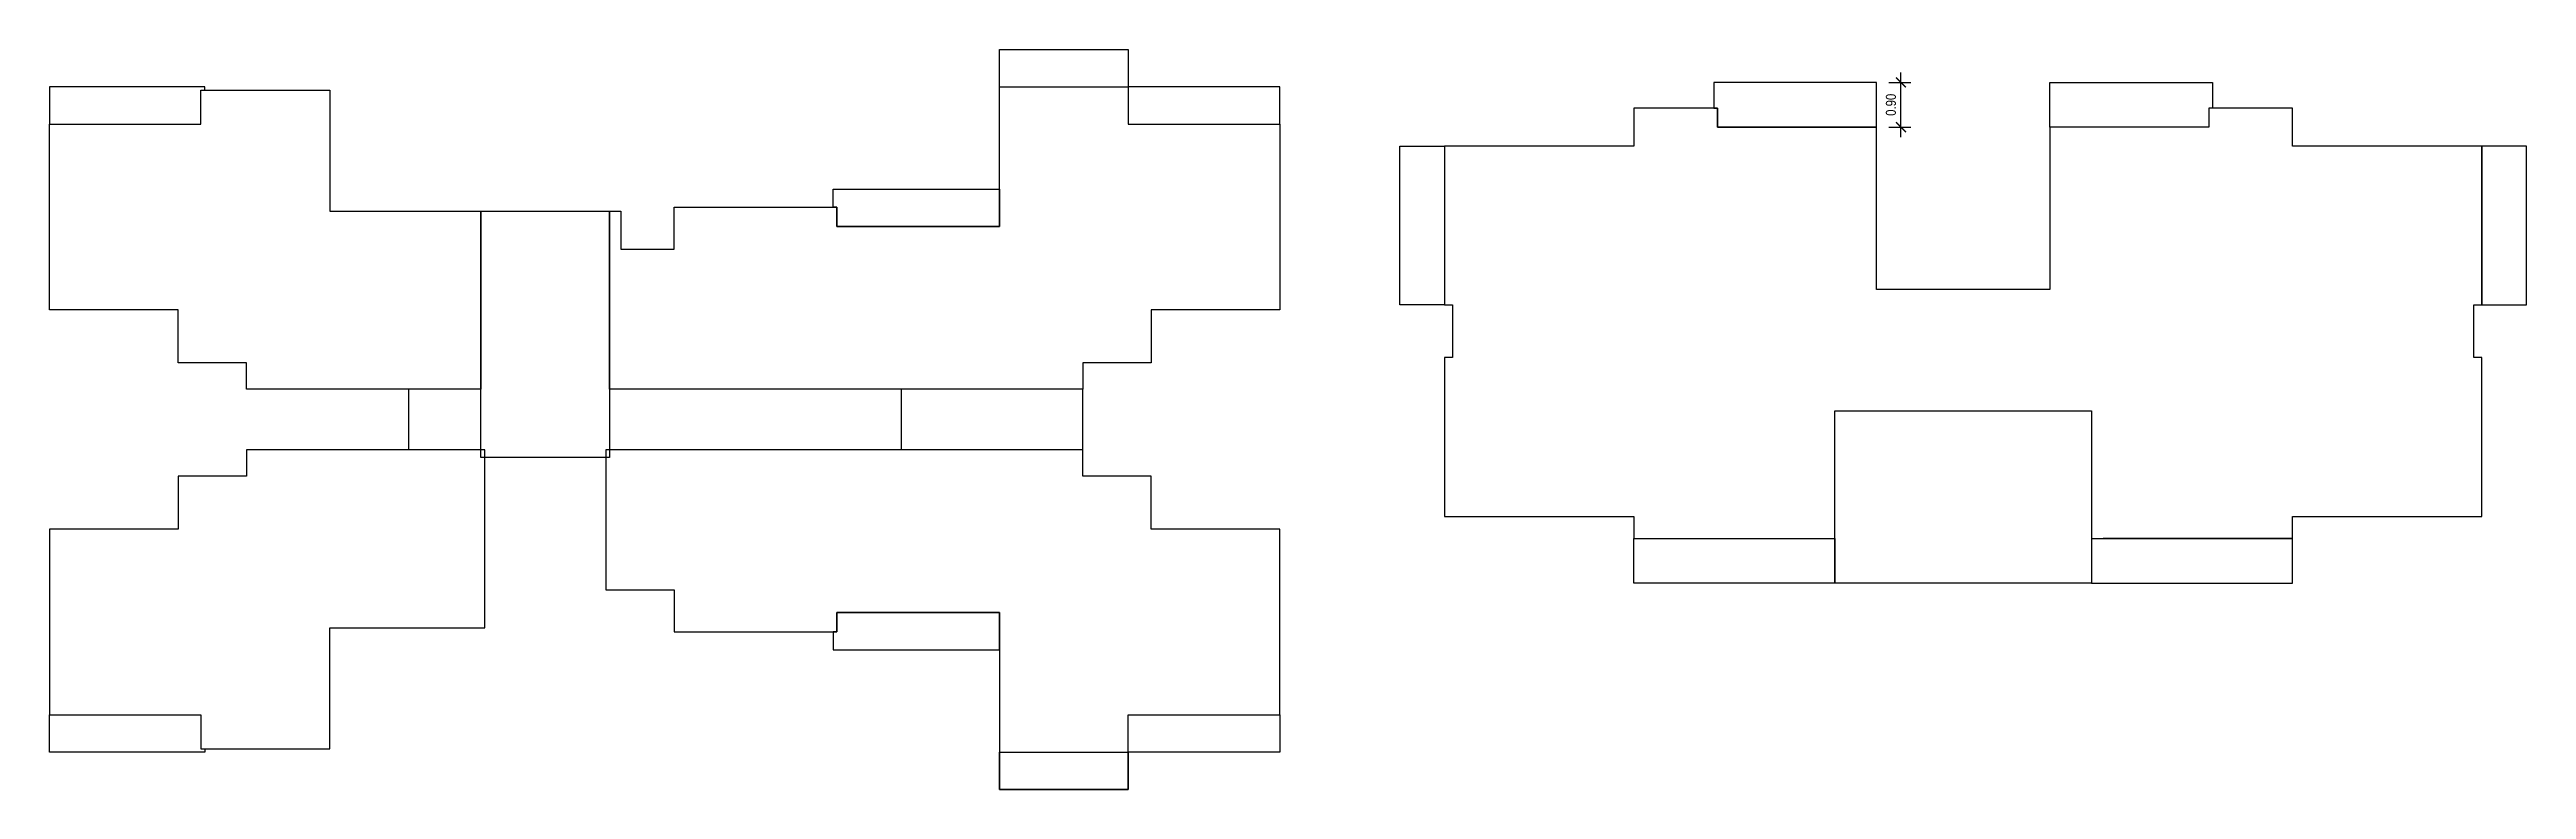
# Model space of a CAD drawing. Header units: metres. Extents: x -1441 to -394, y -133 to 518.
# Drawn here: x -1050.78 to -1000.93, y -74.23 to -59.33 of the extents above; entities that cross this region are included whole.
import ezdxf

# ---------------------------------------------------------------- set-up
doc = ezdxf.new("R2010")
doc.units = ezdxf.units.M
doc.header["$LTSCALE"] = 25.4
doc.header["$PDMODE"] = 3
doc.layers.get('0').update_dxf_attribs({"linetype": 'CONTINUOUS'})
doc.layers.get('DEFPOINTS').update_dxf_attribs({"linetype": 'CONTINUOUS'})
doc.layers.add('FUR', color=1, linetype='CONTINUOUS')
doc.styles.get("Standard").update_dxf_attribs({"font": 'ARIALN.TTF'})
doc.dimstyles.get("Standard").update_dxf_attribs({"dimscale": 0, "dimtxt": 0.2, "dimasz": 0.2, "dimexe": 0.2, "dimexo": 0.25, "dimgap": 0.1, "dimtad": 1, "dimtoh": 1, "dimzin": 0, "dimdsep": 46, "dimtxsty": 'Standard', "dimblk1": 'ARCHTICK', "dimblk2": 'ARCHTICK', "dimsah": 1, "dimcen": 0, "dimdle": 0.2, "dimclrd": 8, "dimclre": 8, "dimclrt": 3, "dimadec": 0, "dimazin": 0, "dimtfac": 1, "dimtmove": 0, "dimatfit": 3, "dimldrblk": 'ARCHTICK', "dimfxl": 25.4, "dimfrac": 1, "dimtolj": 1, "dimtzin": 0, "dimarcsym": 0})

msp = doc.modelspace()

# ---------------------------------------------------------------- blocks, each defined once
blk = doc.blocks.new('_ARCHTICK')
at = {"color": 0, "linetype": 'ByBlock', "const_width": 0.15}
blk.add_lwpolyline([(-0.5, -0.5), (0.5, 0.5)], dxfattribs=at)
blk = doc.blocks.new('*D190')
at = {"color": 8, "lineweight": -2, "transparency": 16777216}
for p, q in [((-1013.519, -61.097), (-1013.519, -59.797)), ((-1013.762, -59.997), (-1013.319, -59.997)), ((-1013.762, -60.897), (-1013.319, -60.897))]:
    blk.add_line(p, q, dxfattribs=at)
at = {"layer": 'DEFPOINTS', "color": 0, "transparency": 16777216}
for p in [(-1014.012, -59.997), (-1013.519, -59.997), (-1014.012, -60.897)]:
    blk.add_point(p, dxfattribs=at)
at = {"color": 8, "lineweight": -2, "transparency": 16777216, "xscale": 0.2, "yscale": 0.2, "zscale": 0.2}
for p, rotation in [((-1013.519, -59.997), 90), ((-1013.519, -60.897), 270)]:
    blk.add_blockref('_ARCHTICK', p, dxfattribs=dict(at, rotation=rotation))
at = {"color": 3, "transparency": 16777216, "insert": (-1013.721, -60.447), "char_height": 0.2, "attachment_point": 5, "rotation": 90}
blk.add_mtext('\\A1;0.90', dxfattribs=at)

# ---------------------------------------------------------------- dimensions: what is measured, and where the dimension line sits
at = {"color": 8}
dim = msp.add_linear_dim(base=(-1013.519, -59.997), p1=(-1014.012, -60.897), p2=(-1014.012, -59.997), angle=90, dimstyle='Standard', override={"dimscale": 1}, dxfattribs=at)
dim.commit()
dim.dimension.update_dxf_attribs({"geometry": '*D190', "text_midpoint": (-1013.721, -60.447)})

# ---------------------------------------------------------------- linework, layer by layer
at = {"color": 7}
for p, q in [((-1043.549, -67.392), (-1043.549, -66.172)), ((-1033.633, -67.392), (-1033.633, -66.172))]:
    msp.add_line(p, q, dxfattribs=at)
at = {"color": 8}
msp.add_line((-1029.983, -67.392), (-1029.983, -66.172), dxfattribs=at)
for points in [[(-1031.659, -60.085), (-1031.659, -59.335), (-1029.068, -59.335), (-1029.068, -60.085)], [(-1047.653, -60.153), (-1047.653, -60.085), (-1050.777, -60.085), (-1050.777, -60.835)], [(-1014.852, -69.178), (-1014.852, -70.078), (-1018.892, -70.078), (-1018.892, -69.178), (-1015.082, -69.178)], [(-1009.682, -69.178), (-1009.682, -70.078), (-1005.642, -70.078), (-1005.642, -69.178), (-1009.452, -69.178)], [(-1047.653, -73.411), (-1047.653, -73.479), (-1050.777, -73.479), (-1050.777, -72.729)], [(-1031.659, -73.479), (-1031.659, -74.229), (-1029.068, -74.229), (-1029.068, -73.479)]]:
    msp.add_lwpolyline(points, dxfattribs=at)
at = {"color": 1}
for points in [[(-1050.777, -64.572), (-1050.777, -60.835), (-1047.729, -60.835), (-1047.729, -60.153), (-1045.138, -60.153), (-1045.138, -62.591), (-1042.096, -62.591), (-1042.096, -62.591), (-1042.096, -66.172), (-1046.814, -66.172), (-1046.814, -65.639), (-1048.186, -65.639), (-1048.186, -64.572), (-1048.491, -64.572), (-1048.491, -64.572)], [(-1050.777, -68.992), (-1050.777, -72.729), (-1047.729, -72.729), (-1047.729, -73.411), (-1045.138, -73.411), (-1045.138, -70.973), (-1042.096, -70.973), (-1042.02, -70.973), (-1042.02, -67.392), (-1046.814, -67.392), (-1046.814, -67.925), (-1048.186, -67.925), (-1048.186, -68.992), (-1048.491, -68.992), (-1048.491, -68.992)]]:
    msp.add_lwpolyline(points, close=True, dxfattribs=at)
at = {"color": 6}
for points in [[(-1039.505, -62.591), (-1039.277, -62.591), (-1039.277, -63.353), (-1038.21, -63.353), (-1038.21, -62.511), (-1034.933, -62.511), (-1034.933, -62.896), (-1031.659, -62.896), (-1031.659, -60.085), (-1029.068, -60.085), (-1029.068, -60.835), (-1026.02, -60.835), (-1026.02, -64.572), (-1028.306, -64.572), (-1028.306, -64.572), (-1028.611, -64.572), (-1028.611, -65.639), (-1029.983, -65.639), (-1029.983, -66.172), (-1039.505, -66.172), (-1039.505, -62.591)], [(-1038.21, -70.211), (-1038.21, -71.053), (-1034.933, -71.053), (-1034.933, -70.668), (-1031.659, -70.668), (-1031.659, -73.479), (-1029.068, -73.479), (-1029.068, -72.729), (-1026.02, -72.729), (-1026.02, -68.992), (-1028.306, -68.992), (-1028.306, -68.992), (-1028.611, -68.992), (-1028.611, -67.925), (-1029.983, -67.925), (-1029.983, -67.392), (-1039.582, -67.392), (-1039.582, -70.211)]]:
    msp.add_lwpolyline(points, close=True, dxfattribs=at)
at = {"color": 8}
for points in [[(-1029.068, -60.835), (-1026.02, -60.835), (-1026.02, -60.085), (-1029.068, -60.085)], [(-1017.287, -59.997), (-1017.287, -60.517), (-1017.212, -60.517), (-1017.212, -60.897), (-1014.012, -60.897), (-1014.012, -59.997)], [(-1007.247, -59.997), (-1007.247, -60.517), (-1007.322, -60.517), (-1007.322, -60.897), (-1010.522, -60.897), (-1010.522, -59.997)], [(-1023.602, -61.277), (-1022.702, -61.277), (-1022.702, -64.477), (-1023.602, -64.477)], [(-1000.932, -61.277), (-1001.832, -61.277), (-1001.832, -64.477), (-1000.932, -64.477)], [(-1034.933, -62.896), (-1034.933, -62.511), (-1035.01, -62.511), (-1035.01, -62.146), (-1031.659, -62.146), (-1031.659, -62.896)], [(-1042.096, -62.591), (-1039.505, -62.591), (-1039.505, -67.544), (-1042.096, -67.544)], [(-1014.852, -66.607), (-1009.682, -66.607), (-1009.682, -70.078), (-1014.852, -70.078)], [(-1034.933, -70.668), (-1034.933, -71.053), (-1035.01, -71.053), (-1035.01, -71.418), (-1031.659, -71.418), (-1031.659, -70.668)], [(-1029.068, -72.729), (-1026.02, -72.729), (-1026.02, -73.479), (-1029.068, -73.479)], [(-1029.068, -73.479), (-1029.068, -74.229), (-1031.659, -74.229), (-1031.659, -73.479), (-1030.327, -73.479)]]:
    msp.add_lwpolyline(points, close=True, dxfattribs=at)
at = {"layer": 'FUR', "color": 1}
msp.add_lwpolyline([(-1014.852, -69.178), (-1014.852, -66.607), (-1009.682, -66.607), (-1009.682, -69.178), (-1005.642, -69.178), (-1005.642, -68.737), (-1001.832, -68.737), (-1001.832, -65.537), (-1001.992, -65.537), (-1001.992, -64.477), (-1001.832, -64.477), (-1001.832, -61.277), (-1005.642, -61.277), (-1005.642, -60.517), (-1007.322, -60.517), (-1007.322, -60.897), (-1010.522, -60.897), (-1010.522, -64.167), (-1014.012, -64.167), (-1014.012, -60.897), (-1017.212, -60.897), (-1017.212, -60.517), (-1018.892, -60.517), (-1018.892, -61.277), (-1022.702, -61.277), (-1022.702, -64.477), (-1022.542, -64.477), (-1022.542, -65.537), (-1022.702, -65.537), (-1022.702, -68.737), (-1018.892, -68.737), (-1018.892, -69.178), (-1014.852, -69.178)], close=True, dxfattribs=at)

msp.set_redraw_order([(e.dxf.handle, doc.entitydb.next_handle()) for e in msp.query("TEXT MTEXT ATTDEF DIMENSION ARC_DIMENSION")])  # texts and dimensions are drawn at this point

doc.saveas('drawing.dxf')
